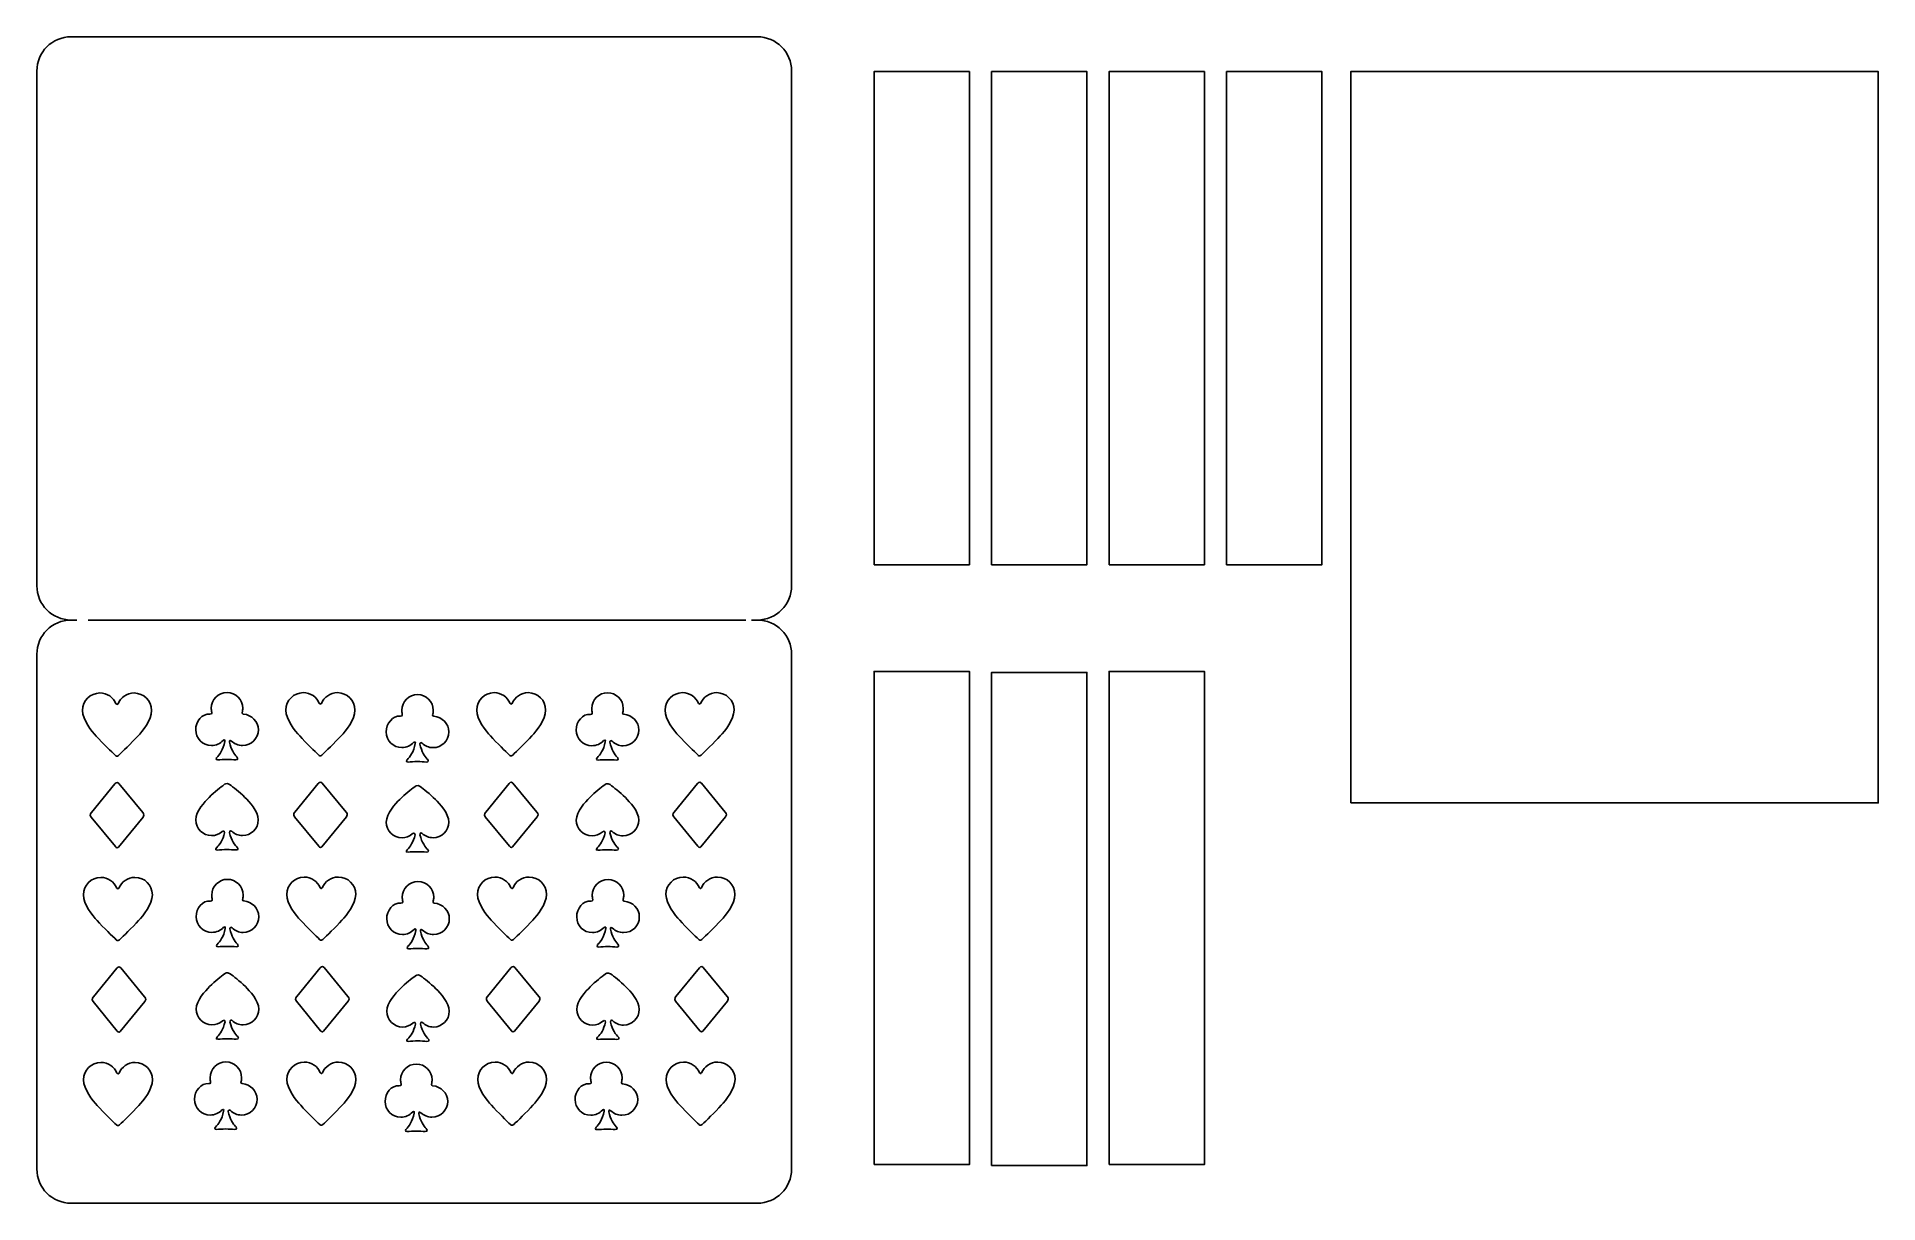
# Model space of a CAD drawing. Header units: centimetres. Extents: x -5.2 to 20.3, y -8.1 to 8.1.
import ezdxf
from ezdxf.lldxf.tags import DXFTag

# ---------------------------------------------------------------- set-up
doc = ezdxf.new("R2010")
doc.units = ezdxf.units.CM
doc.header["$MEASUREMENT"] = 0
doc.layers.add('Layer 1', color=7, linetype='Continuous')
tags = doc.linetypes.add('New Line1', pattern=[0.2, 0.1, -0.1]).pattern_tags.tags
tags[6:7] = [DXFTag(74, 4), DXFTag(75, 0), DXFTag(340, '0'), DXFTag(46, 1.0), DXFTag(50, 0.0), DXFTag(44, 0.0), DXFTag(45, 0.0)]
tags[4:5] = [DXFTag(74, 4), DXFTag(75, 0), DXFTag(340, '0'), DXFTag(46, 1.0), DXFTag(50, 0.0), DXFTag(44, 0.0), DXFTag(45, 0.0)]

msp = doc.modelspace()

# ---------------------------------------------------------------- linework, layer by layer
at = {"layer": 'Layer 1', "color": 242}
for points in [[(6.38447, 0.75139), (7.70739, 0.75139), (7.70739, 7.59811), (6.38447, 7.59811), (6.38447, 0.75139)], [(8.01505, 0.75139), (9.33797, 0.75139), (9.33797, 7.59811), (8.01505, 7.59811), (8.01505, 0.75139)], [(9.64562, 0.75139), (10.96854, 0.75139), (10.96854, 7.59811), (9.64562, 7.59811), (9.64562, 0.75139)], [(11.27622, 0.75139), (12.59914, 0.75139), (12.59914, 7.59811), (11.27622, 7.59811), (11.27622, 0.75139)], [(12.99906, -2.55447), (20.32124, -2.55447), (20.32124, 7.59811), (12.99906, 7.59811), (12.99906, -2.55447)], [(6.38447, -7.57679), (7.70739, -7.57679), (7.70739, -0.73007), (6.38447, -0.73007), (6.38447, -7.57679)], [(8.01505, -7.59002), (9.33797, -7.59002), (9.33797, -0.7433), (8.01505, -0.7433), (8.01505, -7.59002)], [(9.64562, -7.57679), (10.96854, -7.57679), (10.96854, -0.73007), (9.64562, -0.73007), (9.64562, -7.57679)]]:
    msp.add_lwpolyline(points, close=True, dxfattribs=at)
for points, knots in [([(5.23875, 0.46088), (5.23875, 0.46088), (5.23875, 7.60463), (5.23875, 7.60463), (5.23875, 7.60463), (5.23875, 7.86765), (5.02552, 8.08088), (4.7625, 8.08088), (4.7625, 8.08088), (4.7625, 8.08088), (-4.7625, 8.08088), (-4.7625, 8.08088), (-4.7625, 8.08088), (-5.02552, 8.08088), (-5.23875, 7.86765), (-5.23875, 7.60463), (-5.23875, 7.60463), (-5.23875, 7.60463), (-5.23875, 0.46088), (-5.23875, 0.46088), (-5.23875, 0.46088), (-5.23875, 0.19786), (-5.02552, -0.01537), (-4.7625, -0.01537), (-4.7625, -0.01537), (-5.02552, -0.01537), (-5.23875, -0.22862), (-5.23875, -0.49162), (-5.23875, -0.49162), (-5.23875, -0.49162), (-5.23875, -7.63535), (-5.23875, -7.63535), (-5.23875, -7.63535), (-5.23875, -7.89837), (-5.02552, -8.1116), (-4.7625, -8.1116), (-4.7625, -8.1116), (-4.7625, -8.1116), (4.7625, -8.1116), (4.7625, -8.1116), (4.7625, -8.1116), (5.02552, -8.1116), (5.23875, -7.89837), (5.23875, -7.63535), (5.23875, -7.63535), (5.23875, -7.63535), (5.23875, -0.49162), (5.23875, -0.49162), (5.23875, -0.49162), (5.23875, -0.22862), (5.02552, -0.01537), (4.7625, -0.01537), (4.7625, -0.01537), (5.02552, -0.01537), (5.23875, 0.19786), (5.23875, 0.46088)], [0, 0, 0, 0, 0.06666667, 0.06666667, 0.06666667, 0.06666667, 0.13333333, 0.13333333, 0.13333333, 0.13333333, 0.2, 0.2, 0.2, 0.2, 0.26666667, 0.26666667, 0.26666667, 0.26666667, 0.33333333, 0.33333333, 0.33333333, 0.33333333, 0.4, 0.4, 0.4, 0.4, 0.46666667, 0.46666667, 0.46666667, 0.46666667, 0.53333333, 0.53333333, 0.53333333, 0.53333333, 0.6, 0.6, 0.6, 0.6, 0.66666667, 0.66666667, 0.66666667, 0.66666667, 0.73333333, 0.73333333, 0.73333333, 0.73333333, 0.8, 0.8, 0.8, 0.8, 0.86666667, 0.86666667, 0.86666667, 0.86666667, 1, 1, 1, 1]), ([(-2.83586, -1.32226), (-2.79839, -1.32665), (-2.81205, -1.28665), (-2.81205, -1.28665), (-2.81205, -1.28665), (-2.81536, -1.27157), (-2.8171, -1.25596), (-2.8171, -1.23987), (-2.8171, -1.23987), (-2.8171, -1.11922), (-2.71934, -1.02143), (-2.59866, -1.02143), (-2.59866, -1.02143), (-2.47804, -1.02143), (-2.38022, -1.11922), (-2.38022, -1.23987), (-2.38022, -1.23987), (-2.38022, -1.25699), (-2.38223, -1.27366), (-2.38599, -1.28969), (-2.38599, -1.28969), (-2.38599, -1.28969), (-2.39919, -1.31869), (-2.3726, -1.32147), (-2.3726, -1.32147), (-2.25698, -1.33361), (-2.16395, -1.42233), (-2.16395, -1.53965), (-2.16395, -1.53965), (-2.16395, -1.66033), (-2.26171, -1.75809), (-2.38239, -1.75809), (-2.38239, -1.75809), (-2.44179, -1.75809), (-2.49566, -1.73438), (-2.53505, -1.69586), (-2.53505, -1.69586), (-2.56685, -1.67012), (-2.56624, -1.71049), (-2.56624, -1.71049), (-2.56624, -1.71049), (-2.54253, -1.81394), (-2.49935, -1.87832), (-2.46258, -1.91663), (-2.46258, -1.91663), (-2.46258, -1.91663), (-2.42686, -1.96119), (-2.47692, -1.95756), (-2.47692, -1.95756), (-2.51288, -1.95441), (-2.55706, -1.95161), (-2.60085, -1.95161), (-2.60085, -1.95161), (-2.6466, -1.95161), (-2.69189, -1.95463), (-2.72772, -1.95793), (-2.72772, -1.95793), (-2.76717, -1.96108), (-2.74222, -1.92488), (-2.74222, -1.92488), (-2.74222, -1.92488), (-2.70296, -1.88712), (-2.65388, -1.81905), (-2.62914, -1.70252), (-2.62914, -1.70252), (-2.61975, -1.66445), (-2.65356, -1.68686), (-2.65356, -1.68686), (-2.65356, -1.68686), (-2.69351, -1.73057), (-2.75101, -1.75801), (-2.8149, -1.75801), (-2.8149, -1.75801), (-2.93558, -1.75801), (-3.03334, -1.66027), (-3.03334, -1.53957), (-3.03334, -1.53957), (-3.03332, -1.4261), (-2.9464, -1.30921), (-2.83586, -1.32226)], [0, 0, 0, 0, 0.04761905, 0.04761905, 0.04761905, 0.04761905, 0.0952381, 0.0952381, 0.0952381, 0.0952381, 0.14285714, 0.14285714, 0.14285714, 0.14285714, 0.19047619, 0.19047619, 0.19047619, 0.19047619, 0.23809524, 0.23809524, 0.23809524, 0.23809524, 0.28571429, 0.28571429, 0.28571429, 0.28571429, 0.33333333, 0.33333333, 0.33333333, 0.33333333, 0.38095238, 0.38095238, 0.38095238, 0.38095238, 0.42857143, 0.42857143, 0.42857143, 0.42857143, 0.47619048, 0.47619048, 0.47619048, 0.47619048, 0.52380952, 0.52380952, 0.52380952, 0.52380952, 0.57142857, 0.57142857, 0.57142857, 0.57142857, 0.61904762, 0.61904762, 0.61904762, 0.61904762, 0.66666667, 0.66666667, 0.66666667, 0.66666667, 0.71428571, 0.71428571, 0.71428571, 0.71428571, 0.76190476, 0.76190476, 0.76190476, 0.76190476, 0.80952381, 0.80952381, 0.80952381, 0.80952381, 0.85714286, 0.85714286, 0.85714286, 0.85714286, 0.9047619, 0.9047619, 0.9047619, 0.9047619, 1, 1, 1, 1]), ([(-4.36274, -1.02862), (-4.26241, -1.02862), (-4.17647, -1.08995), (-4.14023, -1.17713), (-4.14023, -1.17713), (-4.14023, -1.17713), (-4.12033, -1.19898), (-4.11139, -1.17948), (-4.11139, -1.17948), (-4.0757, -1.09103), (-3.98915, -1.02861), (-3.88792, -1.02861), (-3.88792, -1.02861), (-3.75481, -1.02861), (-3.64688, -1.13651), (-3.64688, -1.26962), (-3.64688, -1.26962), (-3.64688, -1.40273), (-3.77393, -1.5605), (-3.8377, -1.62903), (-3.8377, -1.62903), (-3.92668, -1.72462), (-4.05371, -1.8476), (-4.10377, -1.89578), (-4.10377, -1.89578), (-4.12864, -1.91972), (-4.14711, -1.89586), (-4.14711, -1.89586), (-4.14711, -1.89586), (-4.19757, -1.84786), (-4.32494, -1.72536), (-4.41302, -1.62903), (-4.41302, -1.62903), (-4.47614, -1.56001), (-4.60375, -1.40277), (-4.60375, -1.26963), (-4.60375, -1.26963), (-4.60375, -1.13649), (-4.49585, -1.02862), (-4.36274, -1.02862)], [0, 0, 0, 0, 0.09090909, 0.09090909, 0.09090909, 0.09090909, 0.18181818, 0.18181818, 0.18181818, 0.18181818, 0.27272727, 0.27272727, 0.27272727, 0.27272727, 0.36363636, 0.36363636, 0.36363636, 0.36363636, 0.45454545, 0.45454545, 0.45454545, 0.45454545, 0.54545455, 0.54545455, 0.54545455, 0.54545455, 0.63636364, 0.63636364, 0.63636364, 0.63636364, 0.72727273, 0.72727273, 0.72727273, 0.72727273, 0.81818182, 0.81818182, 0.81818182, 0.81818182, 1, 1, 1, 1]), ([(-1.53987, -1.02404), (-1.43954, -1.02404), (-1.3536, -1.08534), (-1.31736, -1.17252), (-1.31736, -1.17252), (-1.31736, -1.17252), (-1.29746, -1.19443), (-1.28852, -1.1749), (-1.28852, -1.1749), (-1.25283, -1.08648), (-1.16628, -1.02403), (-1.06505, -1.02403), (-1.06505, -1.02403), (-0.93194, -1.02403), (-0.82401, -1.13193), (-0.82401, -1.26501), (-0.82401, -1.26501), (-0.82401, -1.39812), (-0.95106, -1.55589), (-1.01483, -1.62442), (-1.01483, -1.62442), (-1.10381, -1.72007), (-1.23084, -1.84302), (-1.2809, -1.89123), (-1.2809, -1.89123), (-1.30577, -1.91515), (-1.32424, -1.89128), (-1.32424, -1.89128), (-1.32424, -1.89128), (-1.3747, -1.84328), (-1.50207, -1.72078), (-1.59015, -1.62442), (-1.59015, -1.62442), (-1.65333, -1.55542), (-1.78094, -1.39812), (-1.78094, -1.26501), (-1.78094, -1.26501), (-1.78094, -1.13194), (-1.67299, -1.02404), (-1.53987, -1.02404)], [0, 0, 0, 0, 0.09090909, 0.09090909, 0.09090909, 0.09090909, 0.18181818, 0.18181818, 0.18181818, 0.18181818, 0.27272727, 0.27272727, 0.27272727, 0.27272727, 0.36363636, 0.36363636, 0.36363636, 0.36363636, 0.45454545, 0.45454545, 0.45454545, 0.45454545, 0.54545455, 0.54545455, 0.54545455, 0.54545455, 0.63636364, 0.63636364, 0.63636364, 0.63636364, 0.72727273, 0.72727273, 0.72727273, 0.72727273, 0.81818182, 0.81818182, 0.81818182, 0.81818182, 1, 1, 1, 1]), ([(-0.19135, -1.35178), (-0.15388, -1.35617), (-0.16754, -1.31619), (-0.16754, -1.31619), (-0.16754, -1.31619), (-0.17085, -1.30111), (-0.17259, -1.2855), (-0.17259, -1.26941), (-0.17259, -1.26941), (-0.17259, -1.14876), (-0.07483, -1.05097), (0.04582, -1.05097), (0.04582, -1.05097), (0.16647, -1.05097), (0.26426, -1.14876), (0.26426, -1.26941), (0.26426, -1.26941), (0.26426, -1.28653), (0.26228, -1.3032), (0.25852, -1.31923), (0.25852, -1.31923), (0.25852, -1.31923), (0.24529, -1.34823), (0.27191, -1.35101), (0.27191, -1.35101), (0.38751, -1.36315), (0.48056, -1.45187), (0.48056, -1.56919), (0.48056, -1.56919), (0.48056, -1.68987), (0.3828, -1.78763), (0.26212, -1.78763), (0.26212, -1.78763), (0.20272, -1.78763), (0.14885, -1.76392), (0.10943, -1.72537), (0.10943, -1.72537), (0.07765, -1.69965), (0.07824, -1.74003), (0.07824, -1.74003), (0.07824, -1.74003), (0.10195, -1.84346), (0.14507, -1.90786), (0.1819, -1.94614), (0.1819, -1.94614), (0.1819, -1.94614), (0.21765, -1.99072), (0.16756, -1.98707), (0.16756, -1.98707), (0.1316, -1.98395), (0.08742, -1.98114), (0.04363, -1.98114), (0.04363, -1.98114), (-0.00212, -1.98114), (-0.04741, -1.98416), (-0.08324, -1.98746), (-0.08324, -1.98746), (-0.12269, -1.99061), (-0.09774, -1.95441), (-0.09774, -1.95441), (-0.09774, -1.95441), (-0.05848, -1.91665), (-0.0094, -1.84858), (0.01534, -1.73205), (0.01534, -1.73205), (0.02471, -1.69398), (-0.00905, -1.71639), (-0.00905, -1.71639), (-0.00905, -1.71639), (-0.049, -1.7601), (-0.10652, -1.78754), (-0.17042, -1.78754), (-0.17042, -1.78754), (-0.2911, -1.78754), (-0.38886, -1.6898), (-0.38886, -1.5691), (-0.38886, -1.5691), (-0.38878, -1.45568), (-0.30189, -1.33884), (-0.19135, -1.35178)], [0, 0, 0, 0, 0.04761905, 0.04761905, 0.04761905, 0.04761905, 0.0952381, 0.0952381, 0.0952381, 0.0952381, 0.14285714, 0.14285714, 0.14285714, 0.14285714, 0.19047619, 0.19047619, 0.19047619, 0.19047619, 0.23809524, 0.23809524, 0.23809524, 0.23809524, 0.28571429, 0.28571429, 0.28571429, 0.28571429, 0.33333333, 0.33333333, 0.33333333, 0.33333333, 0.38095238, 0.38095238, 0.38095238, 0.38095238, 0.42857143, 0.42857143, 0.42857143, 0.42857143, 0.47619048, 0.47619048, 0.47619048, 0.47619048, 0.52380952, 0.52380952, 0.52380952, 0.52380952, 0.57142857, 0.57142857, 0.57142857, 0.57142857, 0.61904762, 0.61904762, 0.61904762, 0.61904762, 0.66666667, 0.66666667, 0.66666667, 0.66666667, 0.71428571, 0.71428571, 0.71428571, 0.71428571, 0.76190476, 0.76190476, 0.76190476, 0.76190476, 0.80952381, 0.80952381, 0.80952381, 0.80952381, 0.85714286, 0.85714286, 0.85714286, 0.85714286, 0.9047619, 0.9047619, 0.9047619, 0.9047619, 1, 1, 1, 1]), ([(1.10837, -1.02402), (1.20867, -1.02402), (1.29461, -1.08535), (1.33088, -1.17253), (1.33088, -1.17253), (1.33088, -1.17253), (1.35078, -1.19438), (1.35972, -1.17486), (1.35972, -1.17486), (1.39544, -1.08644), (1.48196, -1.02402), (1.58316, -1.02402), (1.58316, -1.02402), (1.71627, -1.02402), (1.82422, -1.13192), (1.82422, -1.26503), (1.82422, -1.26503), (1.82422, -1.39812), (1.69714, -1.55591), (1.63338, -1.62444), (1.63338, -1.62444), (1.54443, -1.72003), (1.41737, -1.84301), (1.36734, -1.89119), (1.36734, -1.89119), (1.34244, -1.91513), (1.32395, -1.89124), (1.32395, -1.89124), (1.32395, -1.89124), (1.27352, -1.84327), (1.1461, -1.72077), (1.05807, -1.62443), (1.05807, -1.62443), (0.99483, -1.5554), (0.86725, -1.39811), (0.86725, -1.26502), (0.86725, -1.26502), (0.86728, -1.13191), (0.97523, -1.02402), (1.10837, -1.02402)], [0, 0, 0, 0, 0.09090909, 0.09090909, 0.09090909, 0.09090909, 0.18181818, 0.18181818, 0.18181818, 0.18181818, 0.27272727, 0.27272727, 0.27272727, 0.27272727, 0.36363636, 0.36363636, 0.36363636, 0.36363636, 0.45454545, 0.45454545, 0.45454545, 0.45454545, 0.54545455, 0.54545455, 0.54545455, 0.54545455, 0.63636364, 0.63636364, 0.63636364, 0.63636364, 0.72727273, 0.72727273, 0.72727273, 0.72727273, 0.81818182, 0.81818182, 0.81818182, 0.81818182, 1, 1, 1, 1]), ([(2.44605, -1.32532), (2.48352, -1.32971), (2.46984, -1.28973), (2.46984, -1.28973), (2.46984, -1.28973), (2.46653, -1.27465), (2.46484, -1.25904), (2.46484, -1.24295), (2.46484, -1.24295), (2.46484, -1.1223), (2.56258, -1.02451), (2.68328, -1.02451), (2.68328, -1.02451), (2.8039, -1.02451), (2.90172, -1.1223), (2.90172, -1.24295), (2.90172, -1.24295), (2.90172, -1.26007), (2.89971, -1.27674), (2.89595, -1.29277), (2.89595, -1.29277), (2.89595, -1.29277), (2.88275, -1.32177), (2.90934, -1.32455), (2.90934, -1.32455), (3.02494, -1.33669), (3.11799, -1.42541), (3.11799, -1.54273), (3.11799, -1.54273), (3.11799, -1.66341), (3.02025, -1.76117), (2.89955, -1.76117), (2.89955, -1.76117), (2.84015, -1.76117), (2.78628, -1.73746), (2.74689, -1.69891), (2.74689, -1.69891), (2.71509, -1.67319), (2.71567, -1.71357), (2.71567, -1.71357), (2.71567, -1.71357), (2.73938, -1.817), (2.78253, -1.88137), (2.81933, -1.91968), (2.81933, -1.91968), (2.81933, -1.91968), (2.85508, -1.96426), (2.80499, -1.96061), (2.80499, -1.96061), (2.76906, -1.95749), (2.72487, -1.95468), (2.68106, -1.95468), (2.68106, -1.95468), (2.63531, -1.95468), (2.59002, -1.9577), (2.55417, -1.961), (2.55417, -1.961), (2.51475, -1.96415), (2.5397, -1.92795), (2.5397, -1.92795), (2.5397, -1.92795), (2.57891, -1.89017), (2.62804, -1.82212), (2.65273, -1.70559), (2.65273, -1.70559), (2.66212, -1.66752), (2.62834, -1.68993), (2.62834, -1.68993), (2.62834, -1.68993), (2.58839, -1.73364), (2.53087, -1.76108), (2.46697, -1.76108), (2.46697, -1.76108), (2.34627, -1.76108), (2.2485, -1.66334), (2.2485, -1.54264), (2.2485, -1.54264), (2.24859, -1.42923), (2.3355, -1.31239), (2.44605, -1.32532)], [0, 0, 0, 0, 0.04761905, 0.04761905, 0.04761905, 0.04761905, 0.0952381, 0.0952381, 0.0952381, 0.0952381, 0.14285714, 0.14285714, 0.14285714, 0.14285714, 0.19047619, 0.19047619, 0.19047619, 0.19047619, 0.23809524, 0.23809524, 0.23809524, 0.23809524, 0.28571429, 0.28571429, 0.28571429, 0.28571429, 0.33333333, 0.33333333, 0.33333333, 0.33333333, 0.38095238, 0.38095238, 0.38095238, 0.38095238, 0.42857143, 0.42857143, 0.42857143, 0.42857143, 0.47619048, 0.47619048, 0.47619048, 0.47619048, 0.52380952, 0.52380952, 0.52380952, 0.52380952, 0.57142857, 0.57142857, 0.57142857, 0.57142857, 0.61904762, 0.61904762, 0.61904762, 0.61904762, 0.66666667, 0.66666667, 0.66666667, 0.66666667, 0.71428571, 0.71428571, 0.71428571, 0.71428571, 0.76190476, 0.76190476, 0.76190476, 0.76190476, 0.80952381, 0.80952381, 0.80952381, 0.80952381, 0.85714286, 0.85714286, 0.85714286, 0.85714286, 0.9047619, 0.9047619, 0.9047619, 0.9047619, 1, 1, 1, 1]), ([(3.72364, -1.02402), (3.82394, -1.02402), (3.90988, -1.08535), (3.94615, -1.17253), (3.94615, -1.17253), (3.94615, -1.17253), (3.96605, -1.19438), (3.97499, -1.17486), (3.97499, -1.17486), (4.01068, -1.08644), (4.09723, -1.02402), (4.1984, -1.02402), (4.1984, -1.02402), (4.33151, -1.02402), (4.43946, -1.13192), (4.43946, -1.26503), (4.43946, -1.26503), (4.43946, -1.39812), (4.31238, -1.55591), (4.24862, -1.62444), (4.24862, -1.62444), (4.15967, -1.72003), (4.03264, -1.84301), (3.98258, -1.89119), (3.98258, -1.89119), (3.95771, -1.91513), (3.93919, -1.89124), (3.93919, -1.89124), (3.93919, -1.89124), (3.88876, -1.84327), (3.76136, -1.72077), (3.67331, -1.62443), (3.67331, -1.62443), (3.6101, -1.5554), (3.48252, -1.39811), (3.48252, -1.26502), (3.48252, -1.26502), (3.48258, -1.13191), (3.59053, -1.02402), (3.72364, -1.02402)], [0, 0, 0, 0, 0.09090909, 0.09090909, 0.09090909, 0.09090909, 0.18181818, 0.18181818, 0.18181818, 0.18181818, 0.27272727, 0.27272727, 0.27272727, 0.27272727, 0.36363636, 0.36363636, 0.36363636, 0.36363636, 0.45454545, 0.45454545, 0.45454545, 0.45454545, 0.54545455, 0.54545455, 0.54545455, 0.54545455, 0.63636364, 0.63636364, 0.63636364, 0.63636364, 0.72727273, 0.72727273, 0.72727273, 0.72727273, 0.81818182, 0.81818182, 0.81818182, 0.81818182, 1, 1, 1, 1]), ([(-3.76465, -2.75103), (-3.76465, -2.75103), (-4.10734, -3.16839), (-4.10734, -3.16839), (-4.10734, -3.16839), (-4.12861, -3.19429), (-4.14864, -3.16191), (-4.14864, -3.16191), (-4.14864, -3.16191), (-4.14864, -3.16191), (-4.48487, -2.75236), (-4.48487, -2.75236), (-4.48487, -2.75236), (-4.5135, -2.71749), (-4.47897, -2.68674), (-4.47897, -2.68674), (-4.47897, -2.68674), (-4.47897, -2.68674), (-4.15398, -2.29095), (-4.15398, -2.29095), (-4.15398, -2.29095), (-4.15398, -2.29095), (-4.12794, -2.2529), (-4.10016, -2.28669), (-4.10016, -2.28669), (-4.10016, -2.28669), (-3.76956, -2.68925), (-3.76956, -2.68925), (-3.76956, -2.68925), (-3.76957, -2.68925), (-3.73441, -2.7142), (-3.76465, -2.75103)], [0, 0, 0, 0, 0.11111111, 0.11111111, 0.11111111, 0.11111111, 0.22222222, 0.22222222, 0.22222222, 0.22222222, 0.33333333, 0.33333333, 0.33333333, 0.33333333, 0.44444444, 0.44444444, 0.44444444, 0.44444444, 0.55555556, 0.55555556, 0.55555556, 0.55555556, 0.66666667, 0.66666667, 0.66666667, 0.66666667, 0.77777778, 0.77777778, 0.77777778, 0.77777778, 1, 1, 1, 1]), ([(-2.45263, -3.17701), (-2.45263, -3.17701), (-2.43247, -3.21151), (-2.47613, -3.20823), (-2.47613, -3.20823), (-2.51222, -3.20508), (-2.5567, -3.20225), (-2.60075, -3.20225), (-2.60075, -3.20225), (-2.64745, -3.20225), (-2.69367, -3.20543), (-2.72984, -3.20884), (-2.72984, -3.20884), (-2.78011, -3.21273), (-2.73865, -3.17206), (-2.73865, -3.17206), (-2.73865, -3.17206), (-2.70182, -3.13547), (-2.6574, -3.07239), (-2.63253, -2.96857), (-2.63253, -2.96857), (-2.63428, -2.92391), (-2.67214, -2.9565), (-2.67214, -2.9565), (-2.67214, -2.9565), (-2.71027, -2.98902), (-2.75974, -3.00873), (-2.8138, -3.00873), (-2.8138, -3.00873), (-2.93448, -3.00873), (-3.03229, -2.91091), (-3.03229, -2.79029), (-3.03229, -2.79029), (-3.03229, -2.66964), (-2.90656, -2.5373), (-2.84655, -2.47734), (-2.84655, -2.47734), (-2.77059, -2.40138), (-2.68653, -2.33634), (-2.63811, -2.30089), (-2.63811, -2.30089), (-2.63811, -2.30089), (-2.60387, -2.26742), (-2.56278, -2.29819), (-2.56278, -2.29819), (-2.515, -2.33298), (-2.42861, -2.39939), (-2.35069, -2.47734), (-2.35069, -2.47734), (-2.29068, -2.53732), (-2.16501, -2.66969), (-2.16501, -2.79029), (-2.16501, -2.79029), (-2.16501, -2.91089), (-2.26277, -3.00873), (-2.38345, -3.00873), (-2.38345, -3.00873), (-2.44158, -3.00873), (-2.49436, -2.986), (-2.53347, -2.94888), (-2.53347, -2.94888), (-2.53347, -2.94888), (-2.56218, -2.92287), (-2.56451, -2.96804), (-2.56451, -2.96804), (-2.53828, -3.07665), (-2.49044, -3.14105), (-2.45263, -3.17701)], [0, 0, 0, 0, 0.05555556, 0.05555556, 0.05555556, 0.05555556, 0.11111111, 0.11111111, 0.11111111, 0.11111111, 0.16666667, 0.16666667, 0.16666667, 0.16666667, 0.22222222, 0.22222222, 0.22222222, 0.22222222, 0.27777778, 0.27777778, 0.27777778, 0.27777778, 0.33333333, 0.33333333, 0.33333333, 0.33333333, 0.38888889, 0.38888889, 0.38888889, 0.38888889, 0.44444444, 0.44444444, 0.44444444, 0.44444444, 0.5, 0.5, 0.5, 0.5, 0.55555556, 0.55555556, 0.55555556, 0.55555556, 0.61111111, 0.61111111, 0.61111111, 0.61111111, 0.66666667, 0.66666667, 0.66666667, 0.66666667, 0.72222222, 0.72222222, 0.72222222, 0.72222222, 0.77777778, 0.77777778, 0.77777778, 0.77777778, 0.83333333, 0.83333333, 0.83333333, 0.83333333, 0.88888889, 0.88888889, 0.88888889, 0.88888889, 1, 1, 1, 1]), ([(-0.94178, -2.74645), (-0.94178, -2.74645), (-1.28449, -3.1638), (-1.28449, -3.1638), (-1.28449, -3.1638), (-1.30576, -3.1897), (-1.32579, -3.15732), (-1.32579, -3.15732), (-1.32579, -3.15732), (-1.32579, -3.15732), (-1.66202, -2.74777), (-1.66202, -2.74777), (-1.66202, -2.74777), (-1.69065, -2.71292), (-1.65612, -2.68218), (-1.65612, -2.68218), (-1.65612, -2.68218), (-1.65612, -2.68218), (-1.33113, -2.28639), (-1.33113, -2.28639), (-1.33113, -2.28639), (-1.33113, -2.28639), (-1.30509, -2.24832), (-1.27731, -2.28213), (-1.27731, -2.28213), (-1.27731, -2.28213), (-0.94671, -2.68469), (-0.94671, -2.68469), (-0.94671, -2.68469), (-0.94671, -2.68467), (-0.91154, -2.70962), (-0.94178, -2.74645)], [0, 0, 0, 0, 0.11111111, 0.11111111, 0.11111111, 0.11111111, 0.22222222, 0.22222222, 0.22222222, 0.22222222, 0.33333333, 0.33333333, 0.33333333, 0.33333333, 0.44444444, 0.44444444, 0.44444444, 0.44444444, 0.55555556, 0.55555556, 0.55555556, 0.55555556, 0.66666667, 0.66666667, 0.66666667, 0.66666667, 0.77777778, 0.77777778, 0.77777778, 0.77777778, 1, 1, 1, 1]), ([(0.19188, -3.20656), (0.19188, -3.20656), (0.21204, -3.24106), (0.16836, -3.23778), (0.16836, -3.23778), (0.1323, -3.23463), (0.08779, -3.23177), (0.04377, -3.23177), (0.04377, -3.23177), (-0.00293, -3.23177), (-0.04915, -3.23495), (-0.08532, -3.23836), (-0.08532, -3.23836), (-0.13559, -3.24228), (-0.09413, -3.20161), (-0.09413, -3.20161), (-0.09413, -3.20161), (-0.0573, -3.16502), (-0.01288, -3.10194), (0.01199, -2.99812), (0.01199, -2.99812), (0.01027, -2.95346), (-0.02759, -2.98605), (-0.02759, -2.98605), (-0.02759, -2.98605), (-0.06572, -3.01857), (-0.11519, -3.03828), (-0.16925, -3.03828), (-0.16925, -3.03828), (-0.28993, -3.03828), (-0.38774, -2.94046), (-0.38774, -2.81984), (-0.38774, -2.81984), (-0.38774, -2.69916), (-0.26201, -2.56685), (-0.202, -2.50689), (-0.202, -2.50689), (-0.12604, -2.43093), (-0.04198, -2.36589), (0.00644, -2.33044), (0.00644, -2.33044), (0.00644, -2.33044), (0.04068, -2.29694), (0.08177, -2.32771), (0.08177, -2.32771), (0.12958, -2.36253), (0.21594, -2.42894), (0.29386, -2.50686), (0.29386, -2.50686), (0.35389, -2.56681), (0.47957, -2.69919), (0.47957, -2.81981), (0.47957, -2.81981), (0.47957, -2.94043), (0.38183, -3.03825), (0.26113, -3.03825), (0.26113, -3.03825), (0.203, -3.03825), (0.15022, -3.0155), (0.11111, -2.9784), (0.11111, -2.9784), (0.11111, -2.9784), (0.08235, -2.95239), (0.08002, -2.99756), (0.08002, -2.99756), (0.10626, -3.10621), (0.15407, -3.17061), (0.19188, -3.20656)], [0, 0, 0, 0, 0.05555556, 0.05555556, 0.05555556, 0.05555556, 0.11111111, 0.11111111, 0.11111111, 0.11111111, 0.16666667, 0.16666667, 0.16666667, 0.16666667, 0.22222222, 0.22222222, 0.22222222, 0.22222222, 0.27777778, 0.27777778, 0.27777778, 0.27777778, 0.33333333, 0.33333333, 0.33333333, 0.33333333, 0.38888889, 0.38888889, 0.38888889, 0.38888889, 0.44444444, 0.44444444, 0.44444444, 0.44444444, 0.5, 0.5, 0.5, 0.5, 0.55555556, 0.55555556, 0.55555556, 0.55555556, 0.61111111, 0.61111111, 0.61111111, 0.61111111, 0.66666667, 0.66666667, 0.66666667, 0.66666667, 0.72222222, 0.72222222, 0.72222222, 0.72222222, 0.77777778, 0.77777778, 0.77777778, 0.77777778, 0.83333333, 0.83333333, 0.83333333, 0.83333333, 0.88888889, 0.88888889, 0.88888889, 0.88888889, 1, 1, 1, 1]), ([(1.70643, -2.74643), (1.70643, -2.74643), (1.36374, -3.16378), (1.36374, -3.16378), (1.36374, -3.16378), (1.34244, -3.18968), (1.32244, -3.1573), (1.32244, -3.1573), (1.32244, -3.1573), (1.32244, -3.1573), (0.98618, -2.74775), (0.98618, -2.74775), (0.98618, -2.74775), (0.95755, -2.7129), (0.99208, -2.68216), (0.99208, -2.68216), (0.99208, -2.68216), (0.99208, -2.68216), (1.31707, -2.28637), (1.31707, -2.28637), (1.31707, -2.28637), (1.31707, -2.28637), (1.34311, -2.2483), (1.37091, -2.28211), (1.37091, -2.28211), (1.37091, -2.28211), (1.70148, -2.68467), (1.70148, -2.68467), (1.70148, -2.68467), (1.70151, -2.68465), (1.7367, -2.7096), (1.70643, -2.74643)], [0, 0, 0, 0, 0.11111111, 0.11111111, 0.11111111, 0.11111111, 0.22222222, 0.22222222, 0.22222222, 0.22222222, 0.33333333, 0.33333333, 0.33333333, 0.33333333, 0.44444444, 0.44444444, 0.44444444, 0.44444444, 0.55555556, 0.55555556, 0.55555556, 0.55555556, 0.66666667, 0.66666667, 0.66666667, 0.66666667, 0.77777778, 0.77777778, 0.77777778, 0.77777778, 1, 1, 1, 1]), ([(2.8293, -3.18011), (2.8293, -3.18011), (2.84949, -3.21461), (2.8058, -3.21133), (2.8058, -3.21133), (2.76971, -3.20818), (2.72523, -3.20532), (2.68118, -3.20532), (2.68118, -3.20532), (2.63448, -3.20532), (2.58826, -3.2085), (2.55209, -3.21191), (2.55209, -3.21191), (2.50182, -3.21583), (2.54328, -3.17516), (2.54328, -3.17516), (2.54328, -3.17516), (2.58011, -3.13857), (2.62453, -3.07549), (2.6494, -2.97167), (2.6494, -2.97167), (2.64771, -2.92701), (2.60982, -2.9596), (2.60982, -2.9596), (2.60982, -2.9596), (2.57172, -2.99212), (2.52222, -3.01183), (2.46816, -3.01183), (2.46816, -3.01183), (2.34748, -3.01183), (2.24967, -2.91401), (2.24967, -2.79339), (2.24967, -2.79339), (2.24967, -2.67271), (2.3754, -2.5404), (2.43541, -2.48044), (2.43541, -2.48044), (2.51137, -2.40448), (2.59543, -2.33944), (2.64385, -2.30399), (2.64385, -2.30399), (2.64385, -2.30399), (2.67809, -2.27049), (2.71918, -2.30126), (2.71918, -2.30126), (2.76699, -2.33608), (2.85335, -2.40249), (2.9313, -2.48041), (2.9313, -2.48041), (2.99131, -2.54036), (3.11698, -2.67274), (3.11698, -2.79336), (3.11698, -2.79336), (3.11698, -2.91398), (3.01924, -3.0118), (2.89854, -3.0118), (2.89854, -3.0118), (2.84041, -3.0118), (2.78765, -2.98905), (2.74852, -2.95195), (2.74852, -2.95195), (2.74852, -2.95195), (2.71979, -2.92594), (2.71746, -2.97111), (2.71746, -2.97111), (2.74365, -3.07975), (2.79149, -3.14415), (2.8293, -3.18011)], [0, 0, 0, 0, 0.05555556, 0.05555556, 0.05555556, 0.05555556, 0.11111111, 0.11111111, 0.11111111, 0.11111111, 0.16666667, 0.16666667, 0.16666667, 0.16666667, 0.22222222, 0.22222222, 0.22222222, 0.22222222, 0.27777778, 0.27777778, 0.27777778, 0.27777778, 0.33333333, 0.33333333, 0.33333333, 0.33333333, 0.38888889, 0.38888889, 0.38888889, 0.38888889, 0.44444444, 0.44444444, 0.44444444, 0.44444444, 0.5, 0.5, 0.5, 0.5, 0.55555556, 0.55555556, 0.55555556, 0.55555556, 0.61111111, 0.61111111, 0.61111111, 0.61111111, 0.66666667, 0.66666667, 0.66666667, 0.66666667, 0.72222222, 0.72222222, 0.72222222, 0.72222222, 0.77777778, 0.77777778, 0.77777778, 0.77777778, 0.83333333, 0.83333333, 0.83333333, 0.83333333, 0.88888889, 0.88888889, 0.88888889, 0.88888889, 1, 1, 1, 1]), ([(4.32173, -2.74643), (4.32173, -2.74643), (3.97904, -3.16378), (3.97904, -3.16378), (3.97904, -3.16378), (3.95774, -3.18968), (3.93774, -3.1573), (3.93774, -3.1573), (3.93774, -3.1573), (3.93774, -3.1573), (3.60148, -2.74775), (3.60148, -2.74775), (3.60148, -2.74775), (3.57285, -2.7129), (3.60738, -2.68216), (3.60738, -2.68216), (3.60738, -2.68216), (3.60738, -2.68216), (3.93237, -2.28637), (3.93237, -2.28637), (3.93237, -2.28637), (3.93237, -2.28637), (3.95841, -2.2483), (3.98621, -2.28211), (3.98621, -2.28211), (3.98621, -2.28211), (4.31678, -2.68467), (4.31678, -2.68467), (4.31678, -2.68467), (4.31678, -2.68465), (4.35197, -2.7096), (4.32173, -2.74643)], [0, 0, 0, 0, 0.11111111, 0.11111111, 0.11111111, 0.11111111, 0.22222222, 0.22222222, 0.22222222, 0.22222222, 0.33333333, 0.33333333, 0.33333333, 0.33333333, 0.44444444, 0.44444444, 0.44444444, 0.44444444, 0.55555556, 0.55555556, 0.55555556, 0.55555556, 0.66666667, 0.66666667, 0.66666667, 0.66666667, 0.77777778, 0.77777778, 0.77777778, 0.77777778, 1, 1, 1, 1]), ([(-4.35113, -3.58836), (-4.2508, -3.58836), (-4.16486, -3.64969), (-4.12862, -3.73687), (-4.12862, -3.73687), (-4.12862, -3.73687), (-4.10872, -3.75872), (-4.09978, -3.73922), (-4.09978, -3.73922), (-4.06409, -3.6508), (-3.97754, -3.58835), (-3.87631, -3.58835), (-3.87631, -3.58835), (-3.7432, -3.58835), (-3.63527, -3.69625), (-3.63527, -3.82936), (-3.63527, -3.82936), (-3.63527, -3.96245), (-3.76232, -4.12022), (-3.82609, -4.18877), (-3.82609, -4.18877), (-3.91507, -4.28436), (-4.0421, -4.40734), (-4.09216, -4.45555), (-4.09216, -4.45555), (-4.11703, -4.47947), (-4.1355, -4.4556), (-4.1355, -4.4556), (-4.1355, -4.4556), (-4.18596, -4.4076), (-4.31333, -4.2851), (-4.40141, -4.18877), (-4.40141, -4.18877), (-4.46459, -4.11974), (-4.5922, -3.96245), (-4.5922, -3.82936), (-4.5922, -3.82936), (-4.59219, -3.69626), (-4.48424, -3.58836), (-4.35113, -3.58836)], [0, 0, 0, 0, 0.09090909, 0.09090909, 0.09090909, 0.09090909, 0.18181818, 0.18181818, 0.18181818, 0.18181818, 0.27272727, 0.27272727, 0.27272727, 0.27272727, 0.36363636, 0.36363636, 0.36363636, 0.36363636, 0.45454545, 0.45454545, 0.45454545, 0.45454545, 0.54545455, 0.54545455, 0.54545455, 0.54545455, 0.63636364, 0.63636364, 0.63636364, 0.63636364, 0.72727273, 0.72727273, 0.72727273, 0.72727273, 0.81818182, 0.81818182, 0.81818182, 0.81818182, 1, 1, 1, 1]), ([(-2.37575, -4.35258), (-2.43515, -4.35258), (-2.48902, -4.32887), (-2.52841, -4.29035), (-2.52841, -4.29035), (-2.56021, -4.26461), (-2.5596, -4.30498), (-2.5596, -4.30498), (-2.5596, -4.30498), (-2.53589, -4.40843), (-2.49271, -4.47281), (-2.45594, -4.51112), (-2.45594, -4.51112), (-2.45594, -4.51112), (-2.42022, -4.55568), (-2.47028, -4.55205), (-2.47028, -4.55205), (-2.50624, -4.5489), (-2.55042, -4.54612), (-2.59421, -4.54612), (-2.59421, -4.54612), (-2.63996, -4.54612), (-2.68525, -4.54911), (-2.72108, -4.55242), (-2.72108, -4.55242), (-2.76053, -4.55557), (-2.73558, -4.5194), (-2.73558, -4.5194), (-2.73558, -4.5194), (-2.69632, -4.48162), (-2.64724, -4.41357), (-2.6225, -4.29704), (-2.6225, -4.29704), (-2.61311, -4.25894), (-2.64692, -4.28138), (-2.64692, -4.28138), (-2.64692, -4.28138), (-2.68687, -4.32506), (-2.74437, -4.35253), (-2.80826, -4.35253), (-2.80826, -4.35253), (-2.92894, -4.35253), (-3.0267, -4.25477), (-3.0267, -4.13409), (-3.0267, -4.13409), (-3.0267, -4.02056), (-2.93981, -3.90369), (-2.82927, -3.91666), (-2.82927, -3.91666), (-2.7918, -3.92105), (-2.80546, -3.88107), (-2.80546, -3.88107), (-2.80546, -3.88107), (-2.80877, -3.86599), (-2.81051, -3.85038), (-2.81051, -3.83427), (-2.81051, -3.83427), (-2.81051, -3.71365), (-2.71275, -3.61583), (-2.59207, -3.61583), (-2.59207, -3.61583), (-2.47145, -3.61583), (-2.37363, -3.71365), (-2.37363, -3.83427), (-2.37363, -3.83427), (-2.37363, -3.85142), (-2.37564, -3.86808), (-2.3794, -3.88409), (-2.3794, -3.88409), (-2.3794, -3.88409), (-2.3926, -3.91311), (-2.36601, -3.91587), (-2.36601, -3.91587), (-2.25039, -3.92801), (-2.15736, -4.01673), (-2.15736, -4.13405), (-2.15736, -4.13405), (-2.15733, -4.25482), (-2.2551, -4.35258), (-2.37575, -4.35258)], [0, 0, 0, 0, 0.04761905, 0.04761905, 0.04761905, 0.04761905, 0.0952381, 0.0952381, 0.0952381, 0.0952381, 0.14285714, 0.14285714, 0.14285714, 0.14285714, 0.19047619, 0.19047619, 0.19047619, 0.19047619, 0.23809524, 0.23809524, 0.23809524, 0.23809524, 0.28571429, 0.28571429, 0.28571429, 0.28571429, 0.33333333, 0.33333333, 0.33333333, 0.33333333, 0.38095238, 0.38095238, 0.38095238, 0.38095238, 0.42857143, 0.42857143, 0.42857143, 0.42857143, 0.47619048, 0.47619048, 0.47619048, 0.47619048, 0.52380952, 0.52380952, 0.52380952, 0.52380952, 0.57142857, 0.57142857, 0.57142857, 0.57142857, 0.61904762, 0.61904762, 0.61904762, 0.61904762, 0.66666667, 0.66666667, 0.66666667, 0.66666667, 0.71428571, 0.71428571, 0.71428571, 0.71428571, 0.76190476, 0.76190476, 0.76190476, 0.76190476, 0.80952381, 0.80952381, 0.80952381, 0.80952381, 0.85714286, 0.85714286, 0.85714286, 0.85714286, 0.9047619, 0.9047619, 0.9047619, 0.9047619, 1, 1, 1, 1]), ([(-1.52826, -3.58378), (-1.42793, -3.58378), (-1.34199, -3.64508), (-1.30575, -3.73229), (-1.30575, -3.73229), (-1.30575, -3.73229), (-1.28585, -3.75414), (-1.27691, -3.73464), (-1.27691, -3.73464), (-1.24122, -3.64619), (-1.15467, -3.58377), (-1.05344, -3.58377), (-1.05344, -3.58377), (-0.92033, -3.58377), (-0.8124, -3.69167), (-0.8124, -3.82475), (-0.8124, -3.82475), (-0.8124, -3.95786), (-0.93945, -4.11563), (-1.00322, -4.18416), (-1.00322, -4.18416), (-1.0922, -4.27978), (-1.21923, -4.40276), (-1.26929, -4.45094), (-1.26929, -4.45094), (-1.29416, -4.47488), (-1.31263, -4.45102), (-1.31263, -4.45102), (-1.31263, -4.45102), (-1.36309, -4.40302), (-1.49046, -4.28052), (-1.57854, -4.18416), (-1.57854, -4.18416), (-1.64172, -4.11516), (-1.76933, -3.95786), (-1.76933, -3.82475), (-1.76933, -3.82475), (-1.76932, -3.69168), (-1.66137, -3.58378), (-1.52826, -3.58378)], [0, 0, 0, 0, 0.09090909, 0.09090909, 0.09090909, 0.09090909, 0.18181818, 0.18181818, 0.18181818, 0.18181818, 0.27272727, 0.27272727, 0.27272727, 0.27272727, 0.36363636, 0.36363636, 0.36363636, 0.36363636, 0.45454545, 0.45454545, 0.45454545, 0.45454545, 0.54545455, 0.54545455, 0.54545455, 0.54545455, 0.63636364, 0.63636364, 0.63636364, 0.63636364, 0.72727273, 0.72727273, 0.72727273, 0.72727273, 0.81818182, 0.81818182, 0.81818182, 0.81818182, 1, 1, 1, 1]), ([(0.26876, -4.38214), (0.20933, -4.38214), (0.15549, -4.35843), (0.1161, -4.31991), (0.1161, -4.31991), (0.08427, -4.29417), (0.08485, -4.33454), (0.08485, -4.33454), (0.08485, -4.33454), (0.10856, -4.43799), (0.15174, -4.50237), (0.18851, -4.54068), (0.18851, -4.54068), (0.18851, -4.54068), (0.22426, -4.58524), (0.1742, -4.58161), (0.1742, -4.58161), (0.13827, -4.57846), (0.09408, -4.57568), (0.05024, -4.57568), (0.05024, -4.57568), (0.00449, -4.57568), (-0.04078, -4.57867), (-0.07663, -4.58198), (-0.07663, -4.58198), (-0.11608, -4.58513), (-0.09113, -4.54893), (-0.09113, -4.54893), (-0.09113, -4.54893), (-0.05187, -4.51117), (-0.00276, -4.4431), (0.02195, -4.3266), (0.02195, -4.3266), (0.03132, -4.2885), (-0.00247, -4.31091), (-0.00247, -4.31091), (-0.00247, -4.31091), (-0.04242, -4.35462), (-0.09992, -4.38208), (-0.16381, -4.38208), (-0.16381, -4.38208), (-0.28449, -4.38208), (-0.38225, -4.28432), (-0.38225, -4.16364), (-0.38225, -4.16364), (-0.38225, -4.05011), (-0.29536, -3.93324), (-0.18482, -3.94621), (-0.18482, -3.94621), (-0.14735, -3.9506), (-0.16101, -3.9106), (-0.16101, -3.9106), (-0.16101, -3.9106), (-0.16432, -3.89555), (-0.16606, -3.87991), (-0.16606, -3.86382), (-0.16606, -3.86382), (-0.16606, -3.74317), (-0.0683, -3.64538), (0.05235, -3.64538), (0.05235, -3.64538), (0.173, -3.64538), (0.27079, -3.74317), (0.27079, -3.86382), (0.27079, -3.86382), (0.27079, -3.88094), (0.26881, -3.89763), (0.265, -3.91364), (0.265, -3.91364), (0.265, -3.91364), (0.25182, -3.94264), (0.27839, -3.94542), (0.27839, -3.94542), (0.39404, -3.95756), (0.48709, -4.04628), (0.48709, -4.1636), (0.48709, -4.1636), (0.4872, -4.28437), (0.38944, -4.38214), (0.26876, -4.38214)], [0, 0, 0, 0, 0.04761905, 0.04761905, 0.04761905, 0.04761905, 0.0952381, 0.0952381, 0.0952381, 0.0952381, 0.14285714, 0.14285714, 0.14285714, 0.14285714, 0.19047619, 0.19047619, 0.19047619, 0.19047619, 0.23809524, 0.23809524, 0.23809524, 0.23809524, 0.28571429, 0.28571429, 0.28571429, 0.28571429, 0.33333333, 0.33333333, 0.33333333, 0.33333333, 0.38095238, 0.38095238, 0.38095238, 0.38095238, 0.42857143, 0.42857143, 0.42857143, 0.42857143, 0.47619048, 0.47619048, 0.47619048, 0.47619048, 0.52380952, 0.52380952, 0.52380952, 0.52380952, 0.57142857, 0.57142857, 0.57142857, 0.57142857, 0.61904762, 0.61904762, 0.61904762, 0.61904762, 0.66666667, 0.66666667, 0.66666667, 0.66666667, 0.71428571, 0.71428571, 0.71428571, 0.71428571, 0.76190476, 0.76190476, 0.76190476, 0.76190476, 0.80952381, 0.80952381, 0.80952381, 0.80952381, 0.85714286, 0.85714286, 0.85714286, 0.85714286, 0.9047619, 0.9047619, 0.9047619, 0.9047619, 1, 1, 1, 1]), ([(1.11993, -3.58375), (1.22029, -3.58375), (1.30622, -3.64505), (1.34244, -3.73226), (1.34244, -3.73226), (1.34244, -3.73226), (1.36236, -3.75411), (1.37131, -3.73461), (1.37131, -3.73461), (1.407, -3.64616), (1.49355, -3.58374), (1.59478, -3.58374), (1.59478, -3.58374), (1.72789, -3.58374), (1.83576, -3.69164), (1.83576, -3.82472), (1.83576, -3.82472), (1.83576, -3.95783), (1.70873, -4.1156), (1.64497, -4.18413), (1.64497, -4.18413), (1.55602, -4.27975), (1.42896, -4.40273), (1.37888, -4.45091), (1.37888, -4.45091), (1.35406, -4.47485), (1.33554, -4.45096), (1.33554, -4.45096), (1.33554, -4.45096), (1.28508, -4.40299), (1.15771, -4.28049), (1.06961, -4.18413), (1.06961, -4.18413), (1.00645, -4.11513), (0.87882, -3.95783), (0.87882, -3.82472), (0.87882, -3.82472), (0.87887, -3.69165), (0.98682, -3.58375), (1.11993, -3.58375)], [0, 0, 0, 0, 0.09090909, 0.09090909, 0.09090909, 0.09090909, 0.18181818, 0.18181818, 0.18181818, 0.18181818, 0.27272727, 0.27272727, 0.27272727, 0.27272727, 0.36363636, 0.36363636, 0.36363636, 0.36363636, 0.45454545, 0.45454545, 0.45454545, 0.45454545, 0.54545455, 0.54545455, 0.54545455, 0.54545455, 0.63636364, 0.63636364, 0.63636364, 0.63636364, 0.72727273, 0.72727273, 0.72727273, 0.72727273, 0.81818182, 0.81818182, 0.81818182, 0.81818182, 1, 1, 1, 1]), ([(2.90618, -4.35568), (2.84675, -4.35568), (2.79291, -4.33197), (2.75352, -4.29345), (2.75352, -4.29345), (2.72169, -4.26771), (2.72227, -4.30808), (2.72227, -4.30808), (2.72227, -4.30808), (2.74598, -4.41153), (2.78916, -4.47591), (2.82593, -4.51422), (2.82593, -4.51422), (2.82593, -4.51422), (2.8617, -4.55878), (2.81162, -4.55515), (2.81162, -4.55515), (2.77569, -4.552), (2.7315, -4.54922), (2.68769, -4.54922), (2.68769, -4.54922), (2.64194, -4.54922), (2.59665, -4.55221), (2.5608, -4.55552), (2.5608, -4.55552), (2.52135, -4.55867), (2.5463, -4.52247), (2.5463, -4.52247), (2.5463, -4.52247), (2.58554, -4.48471), (2.63467, -4.41664), (2.65936, -4.30014), (2.65936, -4.30014), (2.66873, -4.26204), (2.63494, -4.28445), (2.63494, -4.28445), (2.63494, -4.28445), (2.59499, -4.32816), (2.53747, -4.35562), (2.4736, -4.35562), (2.4736, -4.35562), (2.35292, -4.35562), (2.25516, -4.25786), (2.25516, -4.13718), (2.25516, -4.13718), (2.25516, -4.02365), (2.34202, -3.90678), (2.45259, -3.91975), (2.45259, -3.91975), (2.49003, -3.92414), (2.47638, -3.88414), (2.47638, -3.88414), (2.47638, -3.88414), (2.47307, -3.86909), (2.47138, -3.85345), (2.47138, -3.83736), (2.47138, -3.83736), (2.47138, -3.71671), (2.56914, -3.61892), (2.68982, -3.61892), (2.68982, -3.61892), (2.81044, -3.61892), (2.90826, -3.71671), (2.90826, -3.83736), (2.90826, -3.83736), (2.90826, -3.85448), (2.90625, -3.87117), (2.90247, -3.88718), (2.90247, -3.88718), (2.90247, -3.88718), (2.88929, -3.91618), (2.91586, -3.91896), (2.91586, -3.91896), (3.03148, -3.9311), (3.12454, -4.01982), (3.12454, -4.13714), (3.12454, -4.13714), (3.12462, -4.25791), (3.02683, -4.35568), (2.90618, -4.35568)], [0, 0, 0, 0, 0.04761905, 0.04761905, 0.04761905, 0.04761905, 0.0952381, 0.0952381, 0.0952381, 0.0952381, 0.14285714, 0.14285714, 0.14285714, 0.14285714, 0.19047619, 0.19047619, 0.19047619, 0.19047619, 0.23809524, 0.23809524, 0.23809524, 0.23809524, 0.28571429, 0.28571429, 0.28571429, 0.28571429, 0.33333333, 0.33333333, 0.33333333, 0.33333333, 0.38095238, 0.38095238, 0.38095238, 0.38095238, 0.42857143, 0.42857143, 0.42857143, 0.42857143, 0.47619048, 0.47619048, 0.47619048, 0.47619048, 0.52380952, 0.52380952, 0.52380952, 0.52380952, 0.57142857, 0.57142857, 0.57142857, 0.57142857, 0.61904762, 0.61904762, 0.61904762, 0.61904762, 0.66666667, 0.66666667, 0.66666667, 0.66666667, 0.71428571, 0.71428571, 0.71428571, 0.71428571, 0.76190476, 0.76190476, 0.76190476, 0.76190476, 0.80952381, 0.80952381, 0.80952381, 0.80952381, 0.85714286, 0.85714286, 0.85714286, 0.85714286, 0.9047619, 0.9047619, 0.9047619, 0.9047619, 1, 1, 1, 1]), ([(3.73523, -3.58375), (3.83559, -3.58375), (3.92152, -3.64505), (3.95774, -3.73226), (3.95774, -3.73226), (3.95774, -3.73226), (3.97766, -3.75411), (3.98661, -3.73461), (3.98661, -3.73461), (4.02233, -3.64616), (4.10885, -3.58374), (4.21008, -3.58374), (4.21008, -3.58374), (4.34319, -3.58374), (4.45109, -3.69164), (4.45109, -3.82472), (4.45109, -3.82472), (4.45109, -3.95783), (4.32404, -4.1156), (4.2603, -4.18413), (4.2603, -4.18413), (4.17132, -4.27975), (4.04429, -4.40273), (3.99418, -4.45091), (3.99418, -4.45091), (3.96936, -4.47485), (3.95087, -4.45096), (3.95087, -4.45096), (3.95087, -4.45096), (3.90039, -4.40299), (3.77304, -4.28049), (3.68494, -4.18413), (3.68494, -4.18413), (3.62176, -4.11513), (3.49415, -3.95783), (3.49415, -3.82472), (3.49415, -3.82472), (3.49417, -3.69165), (3.60212, -3.58375), (3.73523, -3.58375)], [0, 0, 0, 0, 0.09090909, 0.09090909, 0.09090909, 0.09090909, 0.18181818, 0.18181818, 0.18181818, 0.18181818, 0.27272727, 0.27272727, 0.27272727, 0.27272727, 0.36363636, 0.36363636, 0.36363636, 0.36363636, 0.45454545, 0.45454545, 0.45454545, 0.45454545, 0.54545455, 0.54545455, 0.54545455, 0.54545455, 0.63636364, 0.63636364, 0.63636364, 0.63636364, 0.72727273, 0.72727273, 0.72727273, 0.72727273, 0.81818182, 0.81818182, 0.81818182, 0.81818182, 1, 1, 1, 1]), ([(-3.73851, -5.31045), (-3.73851, -5.31045), (-4.0812, -5.72781), (-4.0812, -5.72781), (-4.0812, -5.72781), (-4.10247, -5.75371), (-4.1225, -5.72133), (-4.1225, -5.72133), (-4.1225, -5.72133), (-4.1225, -5.72133), (-4.45876, -5.3118), (-4.45876, -5.3118), (-4.45876, -5.3118), (-4.48739, -5.27695), (-4.45286, -5.24621), (-4.45286, -5.24621), (-4.45286, -5.24621), (-4.45286, -5.24621), (-4.12787, -4.85042), (-4.12787, -4.85042), (-4.12787, -4.85042), (-4.12787, -4.85042), (-4.10183, -4.81235), (-4.07405, -4.84616), (-4.07405, -4.84616), (-4.07405, -4.84616), (-3.74345, -5.24872), (-3.74345, -5.24872), (-3.74345, -5.24872), (-3.74343, -5.24867), (-3.70827, -5.27362), (-3.73851, -5.31045)], [0, 0, 0, 0, 0.11111111, 0.11111111, 0.11111111, 0.11111111, 0.22222222, 0.22222222, 0.22222222, 0.22222222, 0.33333333, 0.33333333, 0.33333333, 0.33333333, 0.44444444, 0.44444444, 0.44444444, 0.44444444, 0.55555556, 0.55555556, 0.55555556, 0.55555556, 0.66666667, 0.66666667, 0.66666667, 0.66666667, 0.77777778, 0.77777778, 0.77777778, 0.77777778, 1, 1, 1, 1]), ([(-0.91564, -5.30587), (-0.91564, -5.30587), (-1.25835, -5.7232), (-1.25835, -5.7232), (-1.25835, -5.7232), (-1.27962, -5.7491), (-1.29965, -5.71674), (-1.29965, -5.71674), (-1.29965, -5.71674), (-1.29965, -5.71674), (-1.63588, -5.30719), (-1.63588, -5.30719), (-1.63588, -5.30719), (-1.66451, -5.27232), (-1.62998, -5.2416), (-1.62998, -5.2416), (-1.62998, -5.2416), (-1.62998, -5.2416), (-1.30499, -4.84581), (-1.30499, -4.84581), (-1.30499, -4.84581), (-1.30499, -4.84581), (-1.27895, -4.80774), (-1.25117, -4.84155), (-1.25117, -4.84155), (-1.25117, -4.84155), (-0.92057, -5.24411), (-0.92057, -5.24411), (-0.92057, -5.24411), (-0.92056, -5.24409), (-0.8854, -5.26907), (-0.91564, -5.30587)], [0, 0, 0, 0, 0.11111111, 0.11111111, 0.11111111, 0.11111111, 0.22222222, 0.22222222, 0.22222222, 0.22222222, 0.33333333, 0.33333333, 0.33333333, 0.33333333, 0.44444444, 0.44444444, 0.44444444, 0.44444444, 0.55555556, 0.55555556, 0.55555556, 0.55555556, 0.66666667, 0.66666667, 0.66666667, 0.66666667, 0.77777778, 0.77777778, 0.77777778, 0.77777778, 1, 1, 1, 1]), ([(1.73254, -5.30585), (1.73254, -5.30585), (1.38983, -5.72318), (1.38983, -5.72318), (1.38983, -5.72318), (1.36858, -5.74908), (1.34853, -5.71672), (1.34853, -5.71672), (1.34853, -5.71672), (1.34853, -5.71672), (1.0123, -5.30717), (1.0123, -5.30717), (1.0123, -5.30717), (0.9837, -5.2723), (1.01823, -5.24158), (1.01823, -5.24158), (1.01823, -5.24158), (1.01823, -5.24158), (1.34322, -4.84579), (1.34322, -4.84579), (1.34322, -4.84579), (1.34322, -4.84579), (1.36923, -4.80772), (1.39701, -4.84153), (1.39701, -4.84153), (1.39701, -4.84153), (1.72761, -5.24409), (1.72761, -5.24409), (1.72761, -5.24409), (1.72765, -5.24407), (1.76281, -5.26904), (1.73254, -5.30585)], [0, 0, 0, 0, 0.11111111, 0.11111111, 0.11111111, 0.11111111, 0.22222222, 0.22222222, 0.22222222, 0.22222222, 0.33333333, 0.33333333, 0.33333333, 0.33333333, 0.44444444, 0.44444444, 0.44444444, 0.44444444, 0.55555556, 0.55555556, 0.55555556, 0.55555556, 0.66666667, 0.66666667, 0.66666667, 0.66666667, 0.77777778, 0.77777778, 0.77777778, 0.77777778, 1, 1, 1, 1]), ([(4.34784, -5.30585), (4.34784, -5.30585), (4.00515, -5.72318), (4.00515, -5.72318), (4.00515, -5.72318), (3.98388, -5.74908), (3.96385, -5.71672), (3.96385, -5.71672), (3.96385, -5.71672), (3.96385, -5.71672), (3.62762, -5.30717), (3.62762, -5.30717), (3.62762, -5.30717), (3.59899, -5.2723), (3.63352, -5.24158), (3.63352, -5.24158), (3.63352, -5.24158), (3.63352, -5.24158), (3.95851, -4.84579), (3.95851, -4.84579), (3.95851, -4.84579), (3.95851, -4.84579), (3.98452, -4.80772), (4.0123, -4.84153), (4.0123, -4.84153), (4.0123, -4.84153), (4.3429, -5.24409), (4.3429, -5.24409), (4.3429, -5.24409), (4.34295, -5.24407), (4.37811, -5.26904), (4.34784, -5.30585)], [0, 0, 0, 0, 0.11111111, 0.11111111, 0.11111111, 0.11111111, 0.22222222, 0.22222222, 0.22222222, 0.22222222, 0.33333333, 0.33333333, 0.33333333, 0.33333333, 0.44444444, 0.44444444, 0.44444444, 0.44444444, 0.55555556, 0.55555556, 0.55555556, 0.55555556, 0.66666667, 0.66666667, 0.66666667, 0.66666667, 0.77777778, 0.77777778, 0.77777778, 0.77777778, 1, 1, 1, 1]), ([(-2.37683, -5.63618), (-2.43496, -5.63618), (-2.48774, -5.61343), (-2.52685, -5.5763), (-2.52685, -5.5763), (-2.52685, -5.5763), (-2.55556, -5.55032), (-2.55789, -5.59548), (-2.55789, -5.59548), (-2.53164, -5.70407), (-2.48383, -5.76846), (-2.44602, -5.80442), (-2.44602, -5.80442), (-2.44602, -5.80442), (-2.42586, -5.83892), (-2.46952, -5.83564), (-2.46952, -5.83564), (-2.50561, -5.83252), (-2.55009, -5.82966), (-2.59414, -5.82966), (-2.59414, -5.82966), (-2.64084, -5.82966), (-2.68706, -5.83284), (-2.72323, -5.83625), (-2.72323, -5.83625), (-2.7735, -5.84017), (-2.73204, -5.7995), (-2.73204, -5.7995), (-2.73204, -5.7995), (-2.69521, -5.76291), (-2.65079, -5.6998), (-2.62592, -5.59598), (-2.62592, -5.59598), (-2.62767, -5.55134), (-2.66553, -5.58391), (-2.66553, -5.58391), (-2.66553, -5.58391), (-2.70366, -5.61645), (-2.75313, -5.63617), (-2.80719, -5.63617), (-2.80719, -5.63617), (-2.92787, -5.63617), (-3.02568, -5.53835), (-3.02568, -5.4177), (-3.02568, -5.4177), (-3.02568, -5.29705), (-2.89995, -5.16471), (-2.83994, -5.10478), (-2.83994, -5.10478), (-2.76398, -5.02882), (-2.67992, -4.96378), (-2.6315, -4.9283), (-2.6315, -4.9283), (-2.6315, -4.9283), (-2.59726, -4.89483), (-2.55617, -4.9256), (-2.55617, -4.9256), (-2.50839, -4.96042), (-2.422, -5.02683), (-2.34408, -5.10475), (-2.34408, -5.10475), (-2.28407, -5.1647), (-2.1584, -5.29708), (-2.1584, -5.41767), (-2.1584, -5.41767), (-2.1584, -5.53826), (-2.25615, -5.63618), (-2.37683, -5.63618)], [0, 0, 0, 0, 0.05555556, 0.05555556, 0.05555556, 0.05555556, 0.11111111, 0.11111111, 0.11111111, 0.11111111, 0.16666667, 0.16666667, 0.16666667, 0.16666667, 0.22222222, 0.22222222, 0.22222222, 0.22222222, 0.27777778, 0.27777778, 0.27777778, 0.27777778, 0.33333333, 0.33333333, 0.33333333, 0.33333333, 0.38888889, 0.38888889, 0.38888889, 0.38888889, 0.44444444, 0.44444444, 0.44444444, 0.44444444, 0.5, 0.5, 0.5, 0.5, 0.55555556, 0.55555556, 0.55555556, 0.55555556, 0.61111111, 0.61111111, 0.61111111, 0.61111111, 0.66666667, 0.66666667, 0.66666667, 0.66666667, 0.72222222, 0.72222222, 0.72222222, 0.72222222, 0.77777778, 0.77777778, 0.77777778, 0.77777778, 0.83333333, 0.83333333, 0.83333333, 0.83333333, 0.88888889, 0.88888889, 0.88888889, 0.88888889, 1, 1, 1, 1]), ([(0.26768, -5.66573), (0.20955, -5.66573), (0.15679, -5.643), (0.11766, -5.60588), (0.11766, -5.60588), (0.11766, -5.60588), (0.08893, -5.57987), (0.0866, -5.62504), (0.0866, -5.62504), (0.11285, -5.73365), (0.16071, -5.79805), (0.19849, -5.83401), (0.19849, -5.83401), (0.19849, -5.83401), (0.2187, -5.86851), (0.17502, -5.86523), (0.17502, -5.86523), (0.1389, -5.86208), (0.09445, -5.85925), (0.05037, -5.85925), (0.05037, -5.85925), (0.0037, -5.85925), (-0.04255, -5.86243), (-0.07869, -5.86584), (-0.07869, -5.86584), (-0.12896, -5.86973), (-0.0875, -5.82909), (-0.0875, -5.82909), (-0.0875, -5.82909), (-0.05067, -5.79247), (-0.00625, -5.72939), (0.01862, -5.62557), (0.01862, -5.62557), (0.0169, -5.58091), (-0.02099, -5.6135), (-0.02099, -5.6135), (-0.02099, -5.6135), (-0.05912, -5.64602), (-0.10857, -5.66573), (-0.16262, -5.66573), (-0.16262, -5.66573), (-0.2833, -5.66573), (-0.38111, -5.56794), (-0.38111, -5.44729), (-0.38111, -5.44729), (-0.38111, -5.32664), (-0.25538, -5.1943), (-0.19537, -5.13434), (-0.19537, -5.13434), (-0.11941, -5.05838), (-0.03535, -4.99334), (0.01307, -4.95789), (0.01307, -4.95789), (0.01307, -4.95789), (0.04731, -4.92442), (0.08837, -4.95519), (0.08837, -4.95519), (0.13618, -4.98998), (0.22257, -5.05642), (0.30046, -5.13434), (0.30046, -5.13434), (0.36049, -5.19432), (0.48617, -5.32669), (0.48617, -5.44729), (0.48617, -5.44729), (0.48612, -5.56789), (0.38836, -5.66573), (0.26768, -5.66573)], [0, 0, 0, 0, 0.05555556, 0.05555556, 0.05555556, 0.05555556, 0.11111111, 0.11111111, 0.11111111, 0.11111111, 0.16666667, 0.16666667, 0.16666667, 0.16666667, 0.22222222, 0.22222222, 0.22222222, 0.22222222, 0.27777778, 0.27777778, 0.27777778, 0.27777778, 0.33333333, 0.33333333, 0.33333333, 0.33333333, 0.38888889, 0.38888889, 0.38888889, 0.38888889, 0.44444444, 0.44444444, 0.44444444, 0.44444444, 0.5, 0.5, 0.5, 0.5, 0.55555556, 0.55555556, 0.55555556, 0.55555556, 0.61111111, 0.61111111, 0.61111111, 0.61111111, 0.66666667, 0.66666667, 0.66666667, 0.66666667, 0.72222222, 0.72222222, 0.72222222, 0.72222222, 0.77777778, 0.77777778, 0.77777778, 0.77777778, 0.83333333, 0.83333333, 0.83333333, 0.83333333, 0.88888889, 0.88888889, 0.88888889, 0.88888889, 1, 1, 1, 1]), ([(2.9051, -5.63928), (2.84697, -5.63928), (2.79424, -5.61655), (2.75508, -5.57943), (2.75508, -5.57943), (2.75508, -5.57943), (2.72637, -5.55342), (2.72404, -5.59859), (2.72404, -5.59859), (2.75026, -5.7072), (2.79812, -5.7716), (2.83591, -5.80756), (2.83591, -5.80756), (2.83591, -5.80756), (2.85612, -5.84206), (2.81244, -5.83878), (2.81244, -5.83878), (2.77632, -5.83563), (2.73187, -5.8328), (2.68779, -5.8328), (2.68779, -5.8328), (2.64112, -5.8328), (2.59487, -5.83598), (2.5587, -5.83939), (2.5587, -5.83939), (2.50846, -5.84328), (2.54992, -5.80264), (2.54992, -5.80264), (2.54992, -5.80264), (2.58675, -5.76602), (2.63115, -5.70294), (2.65604, -5.59912), (2.65604, -5.59912), (2.65435, -5.55446), (2.61643, -5.58705), (2.61643, -5.58705), (2.61643, -5.58705), (2.57833, -5.61957), (2.52883, -5.63928), (2.47477, -5.63928), (2.47477, -5.63928), (2.35409, -5.63928), (2.25628, -5.54149), (2.25628, -5.42084), (2.25628, -5.42084), (2.25628, -5.30019), (2.38201, -5.16785), (2.44202, -5.10789), (2.44202, -5.10789), (2.51798, -5.03193), (2.60207, -4.96689), (2.65049, -4.93144), (2.65049, -4.93144), (2.65049, -4.93144), (2.68473, -4.89797), (2.72579, -4.92874), (2.72579, -4.92874), (2.77363, -4.96353), (2.85999, -5.02997), (2.93791, -5.10789), (2.93791, -5.10789), (2.99792, -5.16787), (3.12359, -5.30024), (3.12359, -5.42084), (3.12359, -5.42084), (3.12354, -5.54143), (3.02575, -5.63928), (2.9051, -5.63928)], [0, 0, 0, 0, 0.05555556, 0.05555556, 0.05555556, 0.05555556, 0.11111111, 0.11111111, 0.11111111, 0.11111111, 0.16666667, 0.16666667, 0.16666667, 0.16666667, 0.22222222, 0.22222222, 0.22222222, 0.22222222, 0.27777778, 0.27777778, 0.27777778, 0.27777778, 0.33333333, 0.33333333, 0.33333333, 0.33333333, 0.38888889, 0.38888889, 0.38888889, 0.38888889, 0.44444444, 0.44444444, 0.44444444, 0.44444444, 0.5, 0.5, 0.5, 0.5, 0.55555556, 0.55555556, 0.55555556, 0.55555556, 0.61111111, 0.61111111, 0.61111111, 0.61111111, 0.66666667, 0.66666667, 0.66666667, 0.66666667, 0.72222222, 0.72222222, 0.72222222, 0.72222222, 0.77777778, 0.77777778, 0.77777778, 0.77777778, 0.83333333, 0.83333333, 0.83333333, 0.83333333, 0.88888889, 0.88888889, 0.88888889, 0.88888889, 1, 1, 1, 1]), ([(-3.82386, -6.7577), (-3.91284, -6.85332), (-4.03987, -6.97627), (-4.08993, -7.02448), (-4.08993, -7.02448), (-4.1148, -7.04842), (-4.13327, -7.02453), (-4.13327, -7.02453), (-4.13327, -7.02453), (-4.18373, -6.97653), (-4.3111, -6.85403), (-4.39918, -6.7577), (-4.39918, -6.7577), (-4.46236, -6.68867), (-4.58997, -6.5314), (-4.58997, -6.39829), (-4.58997, -6.39829), (-4.58997, -6.26518), (-4.48207, -6.15728), (-4.34896, -6.15728), (-4.34896, -6.15728), (-4.24863, -6.15728), (-4.16269, -6.21861), (-4.12645, -6.30579), (-4.12645, -6.30579), (-4.12645, -6.30579), (-4.10655, -6.32767), (-4.09761, -6.30814), (-4.09761, -6.30814), (-4.06192, -6.21972), (-3.97537, -6.15727), (-3.87414, -6.15727), (-3.87414, -6.15727), (-3.74103, -6.15727), (-3.6331, -6.26517), (-3.6331, -6.39828), (-3.6331, -6.39828), (-3.6331, -6.53137), (-3.7601, -6.68917), (-3.82386, -6.7577)], [0, 0, 0, 0, 0.09090909, 0.09090909, 0.09090909, 0.09090909, 0.18181818, 0.18181818, 0.18181818, 0.18181818, 0.27272727, 0.27272727, 0.27272727, 0.27272727, 0.36363636, 0.36363636, 0.36363636, 0.36363636, 0.45454545, 0.45454545, 0.45454545, 0.45454545, 0.54545455, 0.54545455, 0.54545455, 0.54545455, 0.63636364, 0.63636364, 0.63636364, 0.63636364, 0.72727273, 0.72727273, 0.72727273, 0.72727273, 0.81818182, 0.81818182, 0.81818182, 0.81818182, 1, 1, 1, 1]), ([(-2.39853, -6.88795), (-2.45793, -6.88795), (-2.5118, -6.86424), (-2.55119, -6.82572), (-2.55119, -6.82572), (-2.58299, -6.79998), (-2.58238, -6.84035), (-2.58238, -6.84035), (-2.58238, -6.84035), (-2.55867, -6.9438), (-2.51549, -7.00818), (-2.47872, -7.04649), (-2.47872, -7.04649), (-2.47872, -7.04649), (-2.443, -7.09105), (-2.49306, -7.08742), (-2.49306, -7.08742), (-2.52902, -7.08427), (-2.5732, -7.08147), (-2.61699, -7.08147), (-2.61699, -7.08147), (-2.66274, -7.08147), (-2.70803, -7.08449), (-2.74386, -7.08779), (-2.74386, -7.08779), (-2.78331, -7.09094), (-2.75836, -7.05474), (-2.75836, -7.05474), (-2.75836, -7.05474), (-2.7191, -7.01698), (-2.67002, -6.94891), (-2.64528, -6.83241), (-2.64528, -6.83241), (-2.63589, -6.79431), (-2.6697, -6.81672), (-2.6697, -6.81672), (-2.6697, -6.81672), (-2.70965, -6.86043), (-2.76715, -6.88789), (-2.83104, -6.88789), (-2.83104, -6.88789), (-2.95172, -6.88789), (-3.04948, -6.79013), (-3.04948, -6.66945), (-3.04948, -6.66945), (-3.04948, -6.55592), (-2.96259, -6.43905), (-2.85205, -6.45202), (-2.85205, -6.45202), (-2.81458, -6.45641), (-2.82824, -6.41641), (-2.82824, -6.41641), (-2.82824, -6.41641), (-2.83155, -6.40136), (-2.83329, -6.38572), (-2.83329, -6.36963), (-2.83329, -6.36963), (-2.83329, -6.24898), (-2.73553, -6.15119), (-2.61485, -6.15119), (-2.61485, -6.15119), (-2.49423, -6.15119), (-2.39641, -6.24901), (-2.39641, -6.36963), (-2.39641, -6.36963), (-2.39641, -6.38675), (-2.39842, -6.40344), (-2.40218, -6.41945), (-2.40218, -6.41945), (-2.40218, -6.41945), (-2.41538, -6.44845), (-2.38879, -6.45123), (-2.38879, -6.45123), (-2.27317, -6.46337), (-2.18014, -6.55209), (-2.18014, -6.66941), (-2.18014, -6.66941), (-2.18009, -6.79019), (-2.27788, -6.88795), (-2.39853, -6.88795)], [0, 0, 0, 0, 0.04761905, 0.04761905, 0.04761905, 0.04761905, 0.0952381, 0.0952381, 0.0952381, 0.0952381, 0.14285714, 0.14285714, 0.14285714, 0.14285714, 0.19047619, 0.19047619, 0.19047619, 0.19047619, 0.23809524, 0.23809524, 0.23809524, 0.23809524, 0.28571429, 0.28571429, 0.28571429, 0.28571429, 0.33333333, 0.33333333, 0.33333333, 0.33333333, 0.38095238, 0.38095238, 0.38095238, 0.38095238, 0.42857143, 0.42857143, 0.42857143, 0.42857143, 0.47619048, 0.47619048, 0.47619048, 0.47619048, 0.52380952, 0.52380952, 0.52380952, 0.52380952, 0.57142857, 0.57142857, 0.57142857, 0.57142857, 0.61904762, 0.61904762, 0.61904762, 0.61904762, 0.66666667, 0.66666667, 0.66666667, 0.66666667, 0.71428571, 0.71428571, 0.71428571, 0.71428571, 0.76190476, 0.76190476, 0.76190476, 0.76190476, 0.80952381, 0.80952381, 0.80952381, 0.80952381, 0.85714286, 0.85714286, 0.85714286, 0.85714286, 0.9047619, 0.9047619, 0.9047619, 0.9047619, 1, 1, 1, 1]), ([(-1.001, -6.75312), (-1.08998, -6.84871), (-1.21701, -6.97169), (-1.26707, -7.0199), (-1.26707, -7.0199), (-1.29194, -7.04382), (-1.31041, -7.01995), (-1.31041, -7.01995), (-1.31041, -7.01995), (-1.36087, -6.97195), (-1.48824, -6.84945), (-1.57632, -6.75312), (-1.57632, -6.75312), (-1.6395, -6.68409), (-1.76711, -6.5268), (-1.76711, -6.39371), (-1.76711, -6.39371), (-1.76711, -6.2606), (-1.65921, -6.1527), (-1.5261, -6.1527), (-1.5261, -6.1527), (-1.42577, -6.1527), (-1.33983, -6.21403), (-1.30359, -6.30121), (-1.30359, -6.30121), (-1.30359, -6.30121), (-1.28369, -6.32309), (-1.27475, -6.30356), (-1.27475, -6.30356), (-1.23906, -6.21514), (-1.15251, -6.15269), (-1.05128, -6.15269), (-1.05128, -6.15269), (-0.91817, -6.15269), (-0.81024, -6.26059), (-0.81024, -6.3937), (-0.81024, -6.3937), (-0.81023, -6.52682), (-0.93723, -6.68459), (-1.001, -6.75312)], [0, 0, 0, 0, 0.09090909, 0.09090909, 0.09090909, 0.09090909, 0.18181818, 0.18181818, 0.18181818, 0.18181818, 0.27272727, 0.27272727, 0.27272727, 0.27272727, 0.36363636, 0.36363636, 0.36363636, 0.36363636, 0.45454545, 0.45454545, 0.45454545, 0.45454545, 0.54545455, 0.54545455, 0.54545455, 0.54545455, 0.63636364, 0.63636364, 0.63636364, 0.63636364, 0.72727273, 0.72727273, 0.72727273, 0.72727273, 0.81818182, 0.81818182, 0.81818182, 0.81818182, 1, 1, 1, 1]), ([(0.24598, -6.9175), (0.18658, -6.9175), (0.13271, -6.89379), (0.09332, -6.85524), (0.09332, -6.85524), (0.06152, -6.82952), (0.0621, -6.8699), (0.0621, -6.8699), (0.0621, -6.8699), (0.08581, -6.97333), (0.12899, -7.03773), (0.16576, -7.07604), (0.16576, -7.07604), (0.16576, -7.07604), (0.20153, -7.1206), (0.15145, -7.11697), (0.15145, -7.11697), (0.11549, -7.11382), (0.07131, -7.11102), (0.02749, -7.11102), (0.02749, -7.11102), (-0.01826, -7.11102), (-0.06355, -7.11404), (-0.09938, -7.11734), (-0.09938, -7.11734), (-0.13883, -7.12049), (-0.11388, -7.08429), (-0.11388, -7.08429), (-0.11388, -7.08429), (-0.07462, -7.04653), (-0.02554, -6.97846), (-0.00077, -6.86193), (-0.00077, -6.86193), (0.0086, -6.82386), (-0.02522, -6.84627), (-0.02522, -6.84627), (-0.02522, -6.84627), (-0.06515, -6.88998), (-0.12267, -6.91744), (-0.18656, -6.91744), (-0.18656, -6.91744), (-0.30724, -6.91744), (-0.405, -6.81968), (-0.405, -6.699), (-0.405, -6.699), (-0.405, -6.58547), (-0.31811, -6.4686), (-0.20757, -6.48154), (-0.20757, -6.48154), (-0.1701, -6.48593), (-0.18376, -6.44595), (-0.18376, -6.44595), (-0.18376, -6.44595), (-0.18707, -6.43087), (-0.18881, -6.41526), (-0.18881, -6.39917), (-0.18881, -6.39917), (-0.18881, -6.27852), (-0.09105, -6.18073), (0.02963, -6.18073), (0.02963, -6.18073), (0.15025, -6.18073), (0.24807, -6.27852), (0.24807, -6.39917), (0.24807, -6.39917), (0.24807, -6.41629), (0.24606, -6.43296), (0.2423, -6.44899), (0.2423, -6.44899), (0.2423, -6.44899), (0.2291, -6.47799), (0.25569, -6.48077), (0.25569, -6.48077), (0.37131, -6.49291), (0.46434, -6.58163), (0.46434, -6.69895), (0.46434, -6.69895), (0.46442, -6.81974), (0.36663, -6.9175), (0.24598, -6.9175)], [0, 0, 0, 0, 0.04761905, 0.04761905, 0.04761905, 0.04761905, 0.0952381, 0.0952381, 0.0952381, 0.0952381, 0.14285714, 0.14285714, 0.14285714, 0.14285714, 0.19047619, 0.19047619, 0.19047619, 0.19047619, 0.23809524, 0.23809524, 0.23809524, 0.23809524, 0.28571429, 0.28571429, 0.28571429, 0.28571429, 0.33333333, 0.33333333, 0.33333333, 0.33333333, 0.38095238, 0.38095238, 0.38095238, 0.38095238, 0.42857143, 0.42857143, 0.42857143, 0.42857143, 0.47619048, 0.47619048, 0.47619048, 0.47619048, 0.52380952, 0.52380952, 0.52380952, 0.52380952, 0.57142857, 0.57142857, 0.57142857, 0.57142857, 0.61904762, 0.61904762, 0.61904762, 0.61904762, 0.66666667, 0.66666667, 0.66666667, 0.66666667, 0.71428571, 0.71428571, 0.71428571, 0.71428571, 0.76190476, 0.76190476, 0.76190476, 0.76190476, 0.80952381, 0.80952381, 0.80952381, 0.80952381, 0.85714286, 0.85714286, 0.85714286, 0.85714286, 0.9047619, 0.9047619, 0.9047619, 0.9047619, 1, 1, 1, 1]), ([(1.64719, -6.75309), (1.55826, -6.84868), (1.43121, -6.97166), (1.38115, -7.01987), (1.38115, -7.01987), (1.35631, -7.04379), (1.33778, -7.01992), (1.33778, -7.01992), (1.33778, -7.01992), (1.28735, -6.97192), (1.15993, -6.84942), (1.0719, -6.75309), (1.0719, -6.75309), (1.00866, -6.68406), (0.88108, -6.52677), (0.88108, -6.39368), (0.88108, -6.39368), (0.88108, -6.26057), (0.98898, -6.15267), (1.12209, -6.15267), (1.12209, -6.15267), (1.22239, -6.15267), (1.30833, -6.214), (1.34458, -6.30118), (1.34458, -6.30118), (1.34458, -6.30118), (1.3645, -6.32306), (1.37345, -6.30353), (1.37345, -6.30353), (1.40914, -6.21511), (1.49569, -6.15266), (1.59686, -6.15266), (1.59686, -6.15266), (1.72997, -6.15266), (1.83792, -6.26056), (1.83792, -6.39367), (1.83792, -6.39367), (1.83798, -6.52679), (1.71095, -6.68459), (1.64719, -6.75309)], [0, 0, 0, 0, 0.09090909, 0.09090909, 0.09090909, 0.09090909, 0.18181818, 0.18181818, 0.18181818, 0.18181818, 0.27272727, 0.27272727, 0.27272727, 0.27272727, 0.36363636, 0.36363636, 0.36363636, 0.36363636, 0.45454545, 0.45454545, 0.45454545, 0.45454545, 0.54545455, 0.54545455, 0.54545455, 0.54545455, 0.63636364, 0.63636364, 0.63636364, 0.63636364, 0.72727273, 0.72727273, 0.72727273, 0.72727273, 0.81818182, 0.81818182, 0.81818182, 0.81818182, 1, 1, 1, 1]), ([(2.8834, -6.89105), (2.82403, -6.89105), (2.77016, -6.86734), (2.73074, -6.82879), (2.73074, -6.82879), (2.69894, -6.80307), (2.69955, -6.84345), (2.69955, -6.84345), (2.69955, -6.84345), (2.72326, -6.94688), (2.76641, -7.01128), (2.80321, -7.04959), (2.80321, -7.04959), (2.80321, -7.04959), (2.83896, -7.09415), (2.78887, -7.09052), (2.78887, -7.09052), (2.75291, -7.08737), (2.70873, -7.08457), (2.66491, -7.08457), (2.66491, -7.08457), (2.61916, -7.08457), (2.57389, -7.08759), (2.53804, -7.09089), (2.53804, -7.09089), (2.49859, -7.09404), (2.52351, -7.05784), (2.52351, -7.05784), (2.52351, -7.05784), (2.56277, -7.02008), (2.61188, -6.95201), (2.63662, -6.83548), (2.63662, -6.83548), (2.64599, -6.79741), (2.61215, -6.81982), (2.61215, -6.81982), (2.61215, -6.81982), (2.5722, -6.86353), (2.5147, -6.89099), (2.45081, -6.89099), (2.45081, -6.89099), (2.33013, -6.89099), (2.23237, -6.79323), (2.23237, -6.67255), (2.23237, -6.67255), (2.23237, -6.55902), (2.31926, -6.44215), (2.42983, -6.45509), (2.42983, -6.45509), (2.46727, -6.45948), (2.45364, -6.4195), (2.45364, -6.4195), (2.45364, -6.4195), (2.45033, -6.40442), (2.44859, -6.38881), (2.44859, -6.37272), (2.44859, -6.37272), (2.44859, -6.25207), (2.54635, -6.15428), (2.66703, -6.15428), (2.66703, -6.15428), (2.78768, -6.15428), (2.88547, -6.25207), (2.88547, -6.37272), (2.88547, -6.37272), (2.88547, -6.38984), (2.88349, -6.40651), (2.8797, -6.42254), (2.8797, -6.42254), (2.8797, -6.42254), (2.8665, -6.45154), (2.89309, -6.45432), (2.89309, -6.45432), (3.00871, -6.46646), (3.10177, -6.55518), (3.10177, -6.6725), (3.10177, -6.6725), (3.10182, -6.79328), (3.00405, -6.89105), (2.8834, -6.89105)], [0, 0, 0, 0, 0.04761905, 0.04761905, 0.04761905, 0.04761905, 0.0952381, 0.0952381, 0.0952381, 0.0952381, 0.14285714, 0.14285714, 0.14285714, 0.14285714, 0.19047619, 0.19047619, 0.19047619, 0.19047619, 0.23809524, 0.23809524, 0.23809524, 0.23809524, 0.28571429, 0.28571429, 0.28571429, 0.28571429, 0.33333333, 0.33333333, 0.33333333, 0.33333333, 0.38095238, 0.38095238, 0.38095238, 0.38095238, 0.42857143, 0.42857143, 0.42857143, 0.42857143, 0.47619048, 0.47619048, 0.47619048, 0.47619048, 0.52380952, 0.52380952, 0.52380952, 0.52380952, 0.57142857, 0.57142857, 0.57142857, 0.57142857, 0.61904762, 0.61904762, 0.61904762, 0.61904762, 0.66666667, 0.66666667, 0.66666667, 0.66666667, 0.71428571, 0.71428571, 0.71428571, 0.71428571, 0.76190476, 0.76190476, 0.76190476, 0.76190476, 0.80952381, 0.80952381, 0.80952381, 0.80952381, 0.85714286, 0.85714286, 0.85714286, 0.85714286, 0.9047619, 0.9047619, 0.9047619, 0.9047619, 1, 1, 1, 1]), ([(4.26249, -6.75309), (4.17356, -6.84868), (4.04654, -6.97166), (3.99645, -7.01987), (3.99645, -7.01987), (3.97161, -7.04379), (3.95308, -7.01992), (3.95308, -7.01992), (3.95308, -7.01992), (3.90265, -6.97192), (3.77523, -6.84942), (3.6872, -6.75309), (3.6872, -6.75309), (3.62396, -6.68406), (3.49641, -6.52677), (3.49641, -6.39368), (3.49641, -6.39368), (3.49641, -6.26057), (3.60428, -6.15267), (3.73739, -6.15267), (3.73739, -6.15267), (3.83769, -6.15267), (3.92363, -6.214), (3.9599, -6.30118), (3.9599, -6.30118), (3.9599, -6.30118), (3.9798, -6.32306), (3.98874, -6.30353), (3.98874, -6.30353), (4.02446, -6.21511), (4.11098, -6.15266), (4.21218, -6.15266), (4.21218, -6.15266), (4.34529, -6.15266), (4.45322, -6.26056), (4.45322, -6.39367), (4.45322, -6.39367), (4.45326, -6.52679), (4.32626, -6.68459), (4.26249, -6.75309)], [0, 0, 0, 0, 0.09090909, 0.09090909, 0.09090909, 0.09090909, 0.18181818, 0.18181818, 0.18181818, 0.18181818, 0.27272727, 0.27272727, 0.27272727, 0.27272727, 0.36363636, 0.36363636, 0.36363636, 0.36363636, 0.45454545, 0.45454545, 0.45454545, 0.45454545, 0.54545455, 0.54545455, 0.54545455, 0.54545455, 0.63636364, 0.63636364, 0.63636364, 0.63636364, 0.72727273, 0.72727273, 0.72727273, 0.72727273, 0.81818182, 0.81818182, 0.81818182, 0.81818182, 1, 1, 1, 1])]:
    msp.add_open_spline(points, degree=3, knots=knots, dxfattribs=at)
at = {"layer": 'Layer 1', "lineweight": 25}
for points in [[(-4.7625, -0.01537), (-4.7625, -0.01537), (-4.68312, -0.01537), (-4.68312, -0.01537)], [(4.68313, -0.01537), (4.68313, -0.01537), (4.7625, -0.01537), (4.7625, -0.01537)]]:
    msp.add_open_spline(points, degree=3, dxfattribs=at)
at = {"layer": 'Layer 1', "linetype": 'New Line1', "lineweight": 25}
msp.add_open_spline([(-4.52437, -0.01537), (-4.52437, -0.01537), (4.60375, -0.01537), (4.60375, -0.01537)], degree=3, dxfattribs=at)

doc.saveas('drawing.dxf')
